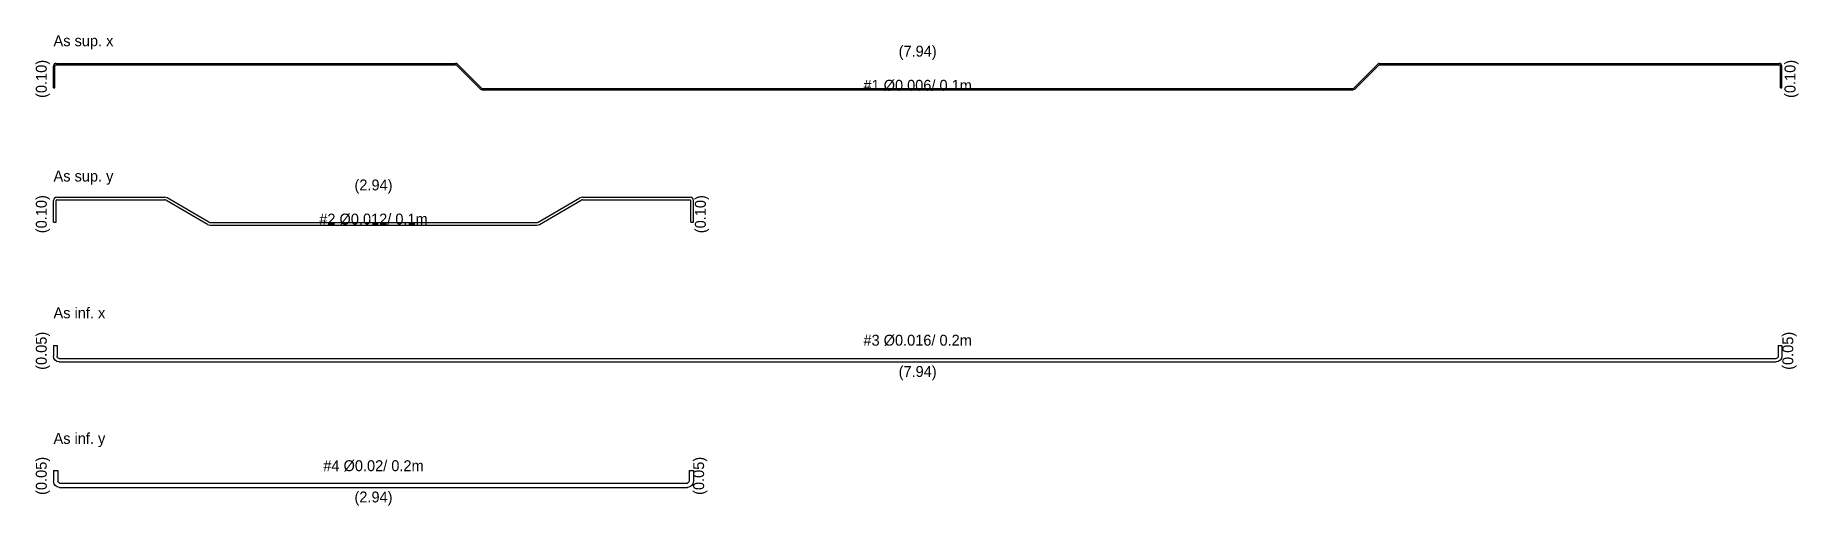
# Model space of a CAD drawing. Header units: metres. Extents: x -0.1 to 23, y -2.1 to 0.1.
# Drawn here: x -0.08 to 8.02, y -2.11 to 0.05 of the extents above; entities that cross this region are included whole.
import ezdxf
from ezdxf.enums import TextEntityAlignment as Align

# ---------------------------------------------------------------- set-up
doc = ezdxf.new("R2010")
doc.units = ezdxf.units.M

msp = doc.modelspace()

# ---------------------------------------------------------------- texts
for s, p in [('As sup. x', (0, 0)), ('As sup. y', (0, -0.621)), ('As inf. x', (0, -1.249)), ('As inf. y', (0, -1.825))]:
    msp.add_text(s, height=0.05).set_placement(p)
for s, p in [('(7.94)', (3.97, -0.029)), ('#1 Ø0.006/ 0.1m', (3.97, -0.179)), ('(2.94)', (1.47, -0.643)), ('#2 Ø0.012/ 0.1m', (1.47, -0.793)), ('#3 Ø0.016/ 0.2m', (3.97, -1.349)), ('(7.94)', (3.97, -1.499)), ('#4 Ø0.02/ 0.2m', (1.47, -1.925)), ('(2.94)', (1.47, -2.075))]:
    msp.add_text(s, height=0.05).set_placement(p, align=Align.MIDDLE)
for s, p in [('(0.10)', (-0.05, -0.15)), ('(0.10)', (7.984, -0.15)), ('(0.10)', (-0.05, -0.771)), ('(0.10)', (2.978, -0.771)), ('(0.05)', (-0.05, -1.398)), ('(0.05)', (7.974, -1.398)), ('(0.05)', (-0.05, -1.972)), ('(0.05)', (2.97, -1.972))]:
    msp.add_text(s, height=0.05, rotation=90).set_placement(p, align=Align.MIDDLE)

# ---------------------------------------------------------------- linework, layer by layer
for p, q in [((0.012, -0.079), (1.8475, -0.079)), ((6.0925, -0.079), (7.928, -0.079)), ((0, -0.191), (0, -0.091)), ((0.006, -0.191), (0.006, -0.091)), ((0.012, -0.085), (1.8475, -0.085)), ((1.9615, -0.1965), (1.8518, -0.0868)), ((1.9658, -0.1922), (1.856, -0.0825)), ((5.9742, -0.1922), (6.084, -0.0825)), ((5.9785, -0.1965), (6.0882, -0.0868)), ((6.0925, -0.085), (7.928, -0.085)), ((7.934, -0.191), (7.934, -0.091)), ((7.94, -0.191), (7.94, -0.091)), ((0, -0.191), (0.006, -0.191)), ((1.97, -0.194), (5.97, -0.194)), ((1.97, -0.2), (5.97, -0.2)), ((7.934, -0.191), (7.94, -0.191)), ((0, -0.808), (0, -0.708)), ((0.012, -0.808), (0.012, -0.708)), ((0.015, -0.693), (0.5094, -0.693)), ((0.015, -0.705), (0.5094, -0.705)), ((0.708, -0.8178), (0.5154, -0.7066)), ((0.714, -0.8074), (0.5214, -0.6962)), ((2.226, -0.8074), (2.4186, -0.6962)), ((2.232, -0.8178), (2.4246, -0.7066)), ((2.4306, -0.693), (2.925, -0.693)), ((2.4306, -0.705), (2.925, -0.705)), ((2.928, -0.808), (2.928, -0.708)), ((2.94, -0.808), (2.94, -0.708)), ((0, -0.808), (0.012, -0.808)), ((0.72, -0.809), (2.22, -0.809)), ((2.928, -0.808), (2.94, -0.808)), ((0.72, -0.821), (2.22, -0.821)), ((0, -1.373), (0.016, -1.373)), ((0, -1.373), (0, -1.423)), ((0.016, -1.373), (0.016, -1.423)), ((7.924, -1.373), (7.94, -1.373)), ((7.924, -1.373), (7.924, -1.423)), ((7.94, -1.373), (7.94, -1.423)), ((0.026, -1.433), (7.914, -1.433)), ((0.026, -1.449), (7.914, -1.449)), ((0, -1.947), (0.02, -1.947)), ((0, -1.947), (0, -1.997)), ((0.02, -1.947), (0.02, -1.997)), ((0.028, -2.005), (2.912, -2.005)), ((0.028, -2.025), (2.912, -2.025)), ((2.92, -1.947), (2.94, -1.947)), ((2.92, -1.947), (2.92, -1.997)), ((2.94, -1.947), (2.94, -1.997))]:
    msp.add_line(p, q)
for centre, radius, start, end in [((0.012, -0.091), 0.012, 90, 180), ((1.8475, -0.091), 0.012, 45, 90), ((6.0925, -0.091), 0.012, 90, 135), ((7.928, -0.091), 0.012, 0, 90), ((0.012, -0.091), 0.006, 90, 180), ((1.8475, -0.091), 0.006, 45, 90), ((6.0925, -0.091), 0.006, 90, 135), ((7.928, -0.091), 0.006, 0, 90), ((1.97, -0.188), 0.012, 225, 270), ((1.97, -0.188), 0.006, 225, 270), ((5.97, -0.188), 0.006, 270, 315), ((5.97, -0.188), 0.012, 270, 315), ((0.015, -0.708), 0.015, 90, 180), ((0.015, -0.708), 0.003, 90, 180), ((0.5094, -0.717), 0.024, 60, 90), ((0.5094, -0.717), 0.012, 60, 90), ((2.4306, -0.717), 0.024, 90, 120), ((2.4306, -0.717), 0.012, 90, 120), ((2.925, -0.708), 0.015, 0, 90), ((2.925, -0.708), 0.003, 0, 90), ((0.72, -0.797), 0.012, 240, 270), ((2.22, -0.797), 0.012, 270, 300), ((0.72, -0.797), 0.024, 240, 270), ((2.22, -0.797), 0.024, 270, 300)]:
    msp.add_arc(centre, radius, start, end)
at = {"extrusion": (0, 0, -1)}
for centre, radius, start, end in [((-0.026, -1.423), 0.026, -90, 0), ((-0.026, -1.423), 0.01, -90, 0), ((-7.914, -1.423), 0.01, 180, -90), ((-7.914, -1.423), 0.026, 180, -90), ((-0.028, -1.997), 0.028, -90, 0), ((-0.028, -1.997), 0.008, -90, 0), ((-2.912, -1.997), 0.008, 180, -90), ((-2.912, -1.997), 0.028, 180, -90)]:
    msp.add_arc(centre, radius, start, end, dxfattribs=at)

msp.set_redraw_order([(e.dxf.handle, doc.entitydb.next_handle()) for e in msp.query("TEXT MTEXT ATTDEF DIMENSION ARC_DIMENSION")])  # texts and dimensions are drawn at this point

doc.saveas('drawing.dxf')
